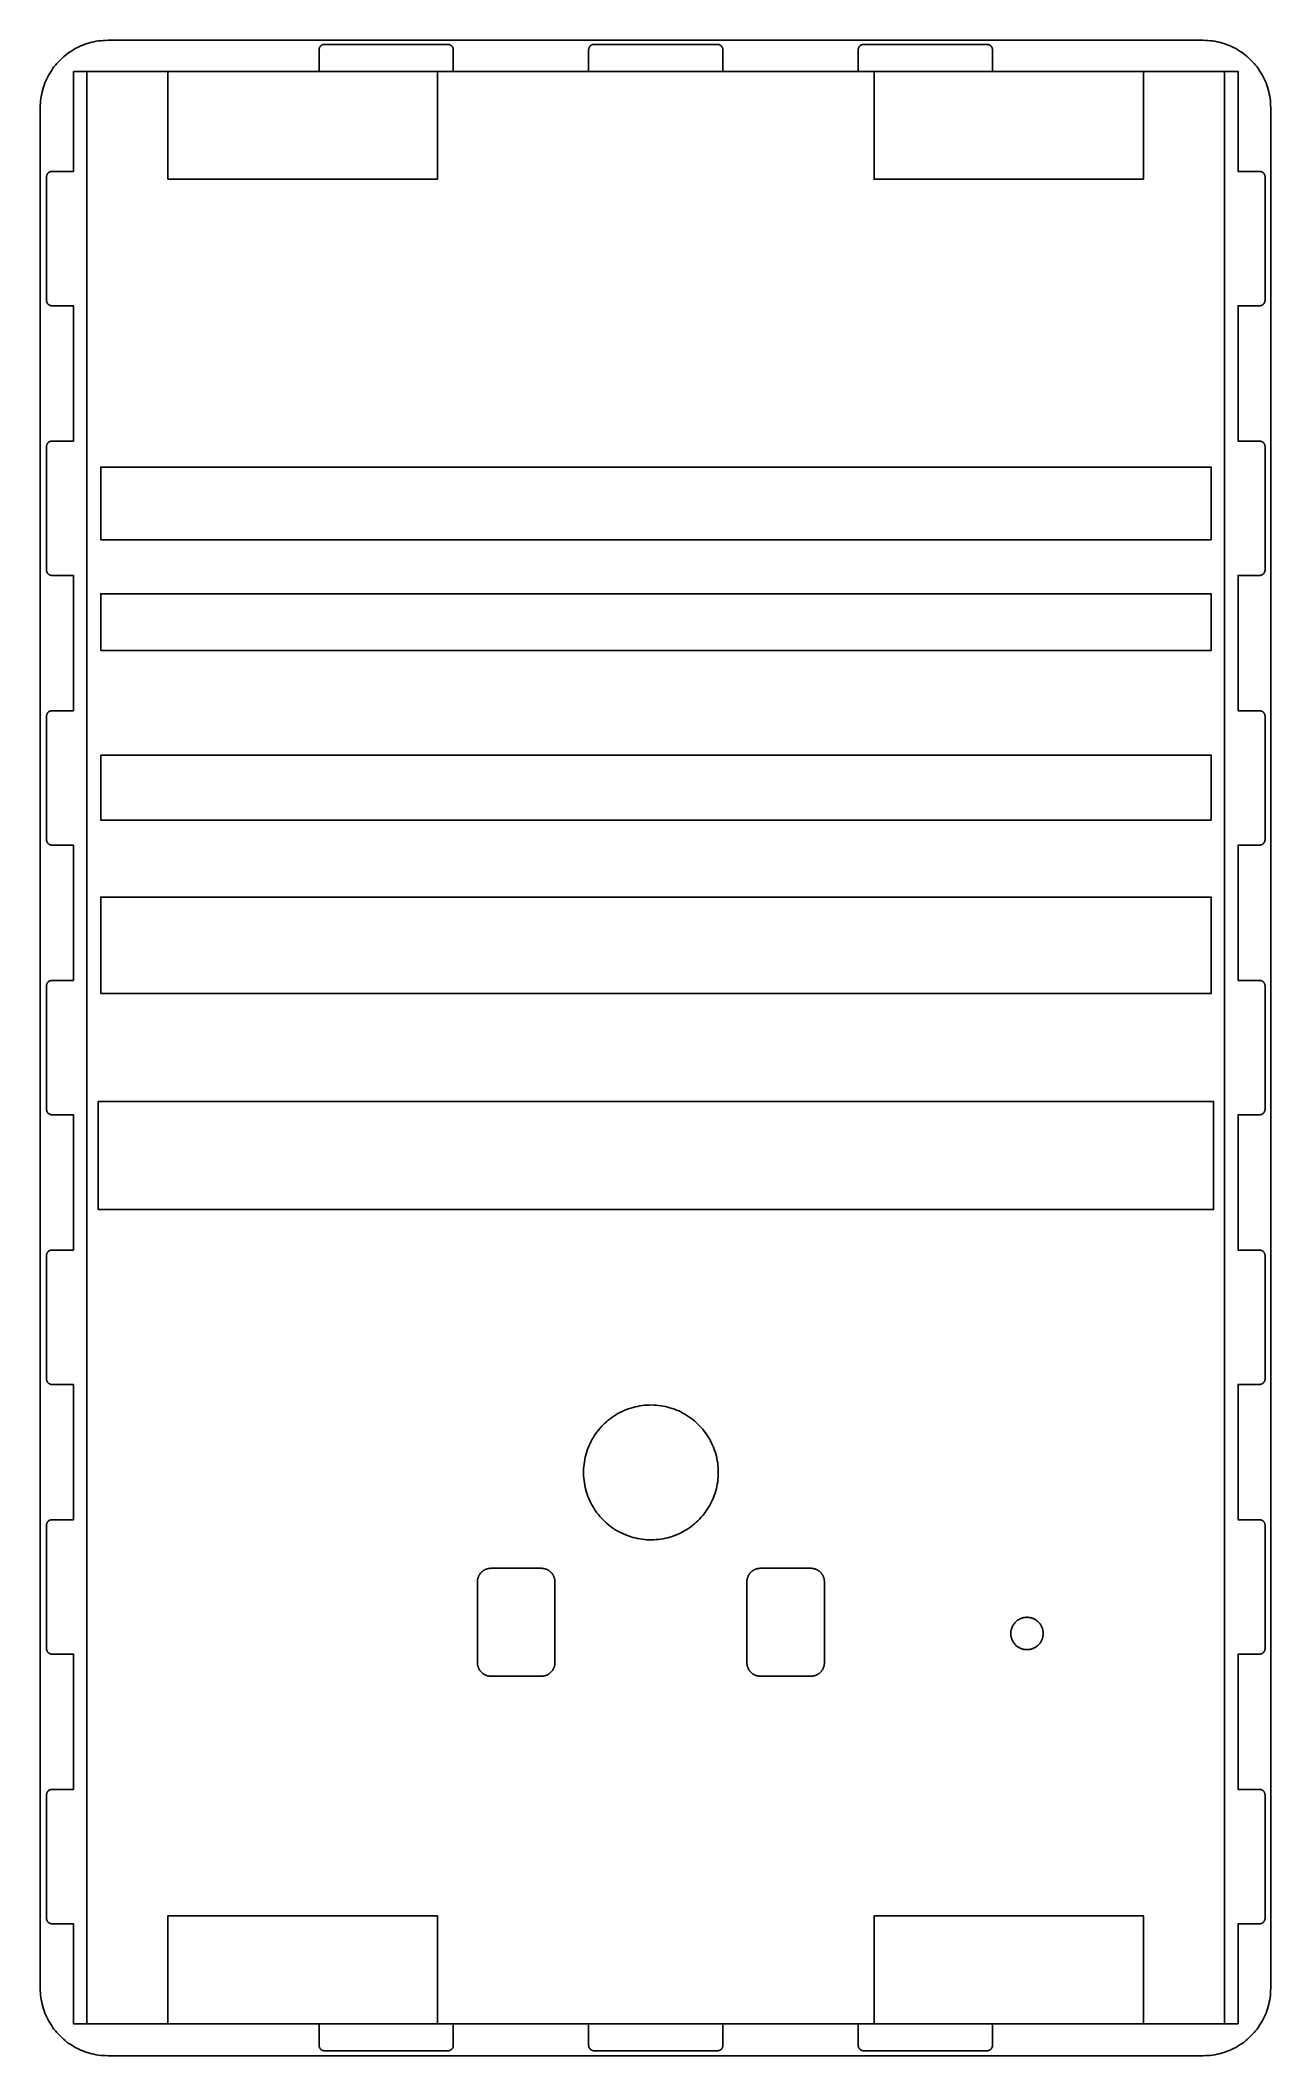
# Model space of a CAD drawing. Header units: millimetres. Extents: x 1499 to 1956, y 1106 to 1854.
import ezdxf

# ---------------------------------------------------------------- set-up
doc = ezdxf.new("R2010")
doc.units = ezdxf.units.MM
doc.header["$MEASUREMENT"] = 0
for name, color, linetype, true_color in [('I4$base$exterior', 18, 'Continuous', 0x000000), ('I4$base$Interior', 5, 'Continuous', 0x1200ff), ('I4$base$rebajar 3mm', 3, 'Continuous', 0x00ff0e), ('I4$base$rebajar hasta que queden 5mm', 4, 'Continuous', 0x00f6ff), ('I4$base$Rebajar para que queden 25mm', 1, 'Continuous', 0xff0000)]:
    doc.layers.add(name, color=color, linetype=linetype, true_color=true_color)

msp = doc.modelspace()

# ---------------------------------------------------------------- linework, layer by layer
at = {"layer": 'I4$base$exterior'}
for points in [[(1511.8, 1842.07), (1602.9, 1842.07), (1602.9, 1850.07)], [(1602.9, 1850.07), (1602.9, 1850.14), (1602.91, 1850.21), (1602.91, 1850.28), (1602.92, 1850.35), (1602.93, 1850.41), (1602.94, 1850.48), (1602.96, 1850.55), (1602.98, 1850.61), (1603, 1850.68), (1603.02, 1850.74), (1603.04, 1850.81), (1603.07, 1850.87), (1603.1, 1850.93), (1603.13, 1850.99), (1603.16, 1851.05), (1603.19, 1851.11), (1603.23, 1851.17), (1603.27, 1851.23), (1603.31, 1851.28), (1603.35, 1851.34), (1603.39, 1851.39), (1603.44, 1851.44), (1603.49, 1851.49), (1603.54, 1851.54), (1603.59, 1851.58), (1603.64, 1851.63), (1603.69, 1851.67), (1603.75, 1851.71), (1603.8, 1851.75), (1603.86, 1851.78), (1603.92, 1851.82), (1603.98, 1851.85), (1604.04, 1851.88), (1604.1, 1851.91), (1604.17, 1851.94), (1604.23, 1851.96), (1604.3, 1851.98), (1604.36, 1852), (1604.43, 1852.02), (1604.49, 1852.03), (1604.56, 1852.05), (1604.63, 1852.06), (1604.7, 1852.06), (1604.77, 1852.07), (1604.83, 1852.07), (1604.9, 1852.07)], [(1604.9, 1852.07), (1650.7, 1852.07)], [(1650.7, 1852.07), (1650.77, 1852.07), (1650.84, 1852.07), (1650.91, 1852.06), (1650.97, 1852.06), (1651.04, 1852.05), (1651.11, 1852.03), (1651.18, 1852.02), (1651.24, 1852), (1651.31, 1851.98), (1651.37, 1851.96), (1651.44, 1851.94), (1651.5, 1851.91), (1651.56, 1851.88), (1651.62, 1851.85), (1651.68, 1851.82), (1651.74, 1851.78), (1651.8, 1851.75), (1651.85, 1851.71), (1651.91, 1851.67), (1651.96, 1851.63), (1652.02, 1851.58), (1652.07, 1851.54), (1652.12, 1851.49), (1652.16, 1851.44), (1652.21, 1851.39), (1652.25, 1851.34), (1652.3, 1851.28), (1652.34, 1851.23), (1652.37, 1851.17), (1652.41, 1851.11), (1652.44, 1851.05), (1652.48, 1850.99), (1652.51, 1850.93), (1652.54, 1850.87), (1652.56, 1850.81), (1652.59, 1850.74), (1652.61, 1850.68), (1652.63, 1850.61), (1652.64, 1850.55), (1652.66, 1850.48), (1652.67, 1850.41), (1652.68, 1850.35), (1652.69, 1850.28), (1652.7, 1850.21), (1652.7, 1850.14), (1652.7, 1850.07)], [(1652.7, 1850.07), (1652.7, 1842.07), (1702.9, 1842.07), (1702.9, 1850.07)], [(1702.9, 1850.07), (1702.9, 1850.14), (1702.91, 1850.21), (1702.91, 1850.28), (1702.92, 1850.35), (1702.93, 1850.41), (1702.94, 1850.48), (1702.96, 1850.55), (1702.98, 1850.61), (1703, 1850.68), (1703.02, 1850.74), (1703.04, 1850.81), (1703.07, 1850.87), (1703.1, 1850.93), (1703.13, 1850.99), (1703.16, 1851.05), (1703.19, 1851.11), (1703.23, 1851.17), (1703.27, 1851.23), (1703.31, 1851.28), (1703.35, 1851.34), (1703.39, 1851.39), (1703.44, 1851.44), (1703.49, 1851.49), (1703.54, 1851.54), (1703.59, 1851.58), (1703.64, 1851.63), (1703.69, 1851.67), (1703.75, 1851.71), (1703.8, 1851.75), (1703.86, 1851.78), (1703.92, 1851.82), (1703.98, 1851.85), (1704.04, 1851.88), (1704.1, 1851.91), (1704.17, 1851.94), (1704.23, 1851.96), (1704.3, 1851.98), (1704.36, 1852), (1704.43, 1852.02), (1704.49, 1852.03), (1704.56, 1852.05), (1704.63, 1852.06), (1704.7, 1852.06), (1704.77, 1852.07), (1704.83, 1852.07), (1704.9, 1852.07)], [(1704.9, 1852.07), (1750.7, 1852.07)], [(1750.7, 1852.07), (1750.77, 1852.07), (1750.84, 1852.07), (1750.91, 1852.06), (1750.97, 1852.06), (1751.04, 1852.05), (1751.11, 1852.03), (1751.18, 1852.02), (1751.24, 1852), (1751.31, 1851.98), (1751.37, 1851.96), (1751.44, 1851.94), (1751.5, 1851.91), (1751.56, 1851.88), (1751.62, 1851.85), (1751.68, 1851.82), (1751.74, 1851.78), (1751.8, 1851.75), (1751.85, 1851.71), (1751.91, 1851.67), (1751.96, 1851.63), (1752.02, 1851.58), (1752.07, 1851.54), (1752.12, 1851.49), (1752.16, 1851.44), (1752.21, 1851.39), (1752.25, 1851.34), (1752.3, 1851.28), (1752.34, 1851.23), (1752.37, 1851.17), (1752.41, 1851.11), (1752.44, 1851.05), (1752.48, 1850.99), (1752.51, 1850.93), (1752.54, 1850.87), (1752.56, 1850.81), (1752.59, 1850.74), (1752.61, 1850.68), (1752.63, 1850.61), (1752.64, 1850.55), (1752.66, 1850.48), (1752.67, 1850.41), (1752.68, 1850.35), (1752.69, 1850.28), (1752.7, 1850.21), (1752.7, 1850.14), (1752.7, 1850.07)], [(1752.7, 1850.07), (1752.7, 1842.07), (1802.9, 1842.07), (1802.9, 1850.07)], [(1802.9, 1850.07), (1802.9, 1850.14), (1802.91, 1850.21), (1802.91, 1850.28), (1802.92, 1850.35), (1802.93, 1850.41), (1802.94, 1850.48), (1802.96, 1850.55), (1802.98, 1850.61), (1803, 1850.68), (1803.02, 1850.74), (1803.04, 1850.81), (1803.07, 1850.87), (1803.1, 1850.93), (1803.13, 1850.99), (1803.16, 1851.05), (1803.19, 1851.11), (1803.23, 1851.17), (1803.27, 1851.23), (1803.31, 1851.28), (1803.35, 1851.34), (1803.39, 1851.39), (1803.44, 1851.44), (1803.49, 1851.49), (1803.54, 1851.54), (1803.59, 1851.58), (1803.64, 1851.63), (1803.69, 1851.67), (1803.75, 1851.71), (1803.8, 1851.75), (1803.86, 1851.78), (1803.92, 1851.82), (1803.98, 1851.85), (1804.04, 1851.88), (1804.1, 1851.91), (1804.17, 1851.94), (1804.23, 1851.96), (1804.3, 1851.98), (1804.36, 1852), (1804.43, 1852.02), (1804.49, 1852.03), (1804.56, 1852.05), (1804.63, 1852.06), (1804.7, 1852.06), (1804.77, 1852.07), (1804.83, 1852.07), (1804.9, 1852.07)], [(1804.9, 1852.07), (1850.7, 1852.07)], [(1850.7, 1852.07), (1850.77, 1852.07), (1850.84, 1852.07), (1850.91, 1852.06), (1850.97, 1852.06), (1851.04, 1852.05), (1851.11, 1852.03), (1851.18, 1852.02), (1851.24, 1852), (1851.31, 1851.98), (1851.37, 1851.96), (1851.44, 1851.94), (1851.5, 1851.91), (1851.56, 1851.88), (1851.62, 1851.85), (1851.68, 1851.82), (1851.74, 1851.78), (1851.8, 1851.75), (1851.85, 1851.71), (1851.91, 1851.67), (1851.96, 1851.63), (1852.02, 1851.58), (1852.07, 1851.54), (1852.12, 1851.49), (1852.16, 1851.44), (1852.21, 1851.39), (1852.25, 1851.34), (1852.3, 1851.28), (1852.34, 1851.23), (1852.37, 1851.17), (1852.41, 1851.11), (1852.44, 1851.05), (1852.48, 1850.99), (1852.51, 1850.93), (1852.54, 1850.87), (1852.56, 1850.81), (1852.59, 1850.74), (1852.61, 1850.68), (1852.63, 1850.61), (1852.64, 1850.55), (1852.66, 1850.48), (1852.67, 1850.41), (1852.68, 1850.35), (1852.69, 1850.28), (1852.7, 1850.21), (1852.7, 1850.14), (1852.7, 1850.07)], [(1852.7, 1850.07), (1852.7, 1842.07), (1943.8, 1842.07), (1943.8, 1804.97), (1951.8, 1804.97)], [(1503.8, 1804.97), (1511.8, 1804.97), (1511.8, 1842.07)], [(1501.8, 1802.97), (1501.8, 1803.04), (1501.81, 1803.11), (1501.81, 1803.18), (1501.82, 1803.25), (1501.83, 1803.31), (1501.84, 1803.38), (1501.86, 1803.45), (1501.88, 1803.51), (1501.9, 1803.58), (1501.92, 1803.64), (1501.94, 1803.71), (1501.97, 1803.77), (1502, 1803.83), (1502.03, 1803.89), (1502.06, 1803.95), (1502.09, 1804.01), (1502.13, 1804.07), (1502.17, 1804.13), (1502.21, 1804.18), (1502.25, 1804.24), (1502.29, 1804.29), (1502.34, 1804.34), (1502.39, 1804.39), (1502.44, 1804.44), (1502.49, 1804.48), (1502.54, 1804.53), (1502.59, 1804.57), (1502.65, 1804.61), (1502.7, 1804.65), (1502.76, 1804.68), (1502.82, 1804.72), (1502.88, 1804.75), (1502.94, 1804.78), (1503, 1804.81), (1503.07, 1804.84), (1503.13, 1804.86), (1503.2, 1804.88), (1503.26, 1804.9), (1503.33, 1804.92), (1503.39, 1804.93), (1503.46, 1804.95), (1503.53, 1804.96), (1503.6, 1804.96), (1503.67, 1804.97), (1503.73, 1804.97), (1503.8, 1804.97)], [(1501.8, 1757.17), (1501.8, 1802.97)], [(1951.8, 1804.97), (1951.87, 1804.97), (1951.94, 1804.97), (1952.01, 1804.96), (1952.07, 1804.96), (1952.14, 1804.95), (1952.21, 1804.93), (1952.28, 1804.92), (1952.34, 1804.9), (1952.41, 1804.88), (1952.47, 1804.86), (1952.54, 1804.84), (1952.6, 1804.81), (1952.66, 1804.78), (1952.72, 1804.75), (1952.78, 1804.72), (1952.84, 1804.68), (1952.9, 1804.65), (1952.95, 1804.61), (1953.01, 1804.57), (1953.06, 1804.53), (1953.12, 1804.48), (1953.17, 1804.44), (1953.22, 1804.39), (1953.26, 1804.34), (1953.31, 1804.29), (1953.35, 1804.24), (1953.4, 1804.18), (1953.44, 1804.13), (1953.47, 1804.07), (1953.51, 1804.01), (1953.54, 1803.95), (1953.58, 1803.89), (1953.61, 1803.83), (1953.64, 1803.77), (1953.66, 1803.71), (1953.69, 1803.64), (1953.71, 1803.58), (1953.73, 1803.51), (1953.74, 1803.45), (1953.76, 1803.38), (1953.77, 1803.31), (1953.78, 1803.25), (1953.79, 1803.18), (1953.8, 1803.11), (1953.8, 1803.04), (1953.8, 1802.97)], [(1953.8, 1802.97), (1953.8, 1757.17)], [(1503.8, 1755.17), (1503.73, 1755.18), (1503.67, 1755.18), (1503.6, 1755.19), (1503.53, 1755.19), (1503.46, 1755.2), (1503.39, 1755.22), (1503.33, 1755.23), (1503.26, 1755.25), (1503.2, 1755.27), (1503.13, 1755.29), (1503.07, 1755.31), (1503, 1755.34), (1502.94, 1755.37), (1502.88, 1755.4), (1502.82, 1755.43), (1502.76, 1755.47), (1502.7, 1755.5), (1502.65, 1755.54), (1502.59, 1755.58), (1502.54, 1755.62), (1502.49, 1755.67), (1502.44, 1755.71), (1502.39, 1755.76), (1502.34, 1755.81), (1502.29, 1755.86), (1502.25, 1755.91), (1502.21, 1755.97), (1502.17, 1756.02), (1502.13, 1756.08), (1502.09, 1756.14), (1502.06, 1756.19), (1502.03, 1756.25), (1502, 1756.32), (1501.97, 1756.38), (1501.94, 1756.44), (1501.92, 1756.5), (1501.9, 1756.57), (1501.88, 1756.63), (1501.86, 1756.7), (1501.84, 1756.77), (1501.83, 1756.83), (1501.82, 1756.9), (1501.81, 1756.97), (1501.81, 1757.04), (1501.8, 1757.11), (1501.8, 1757.17)], [(1953.8, 1757.17), (1953.8, 1757.11), (1953.8, 1757.04), (1953.79, 1756.97), (1953.78, 1756.9), (1953.77, 1756.83), (1953.76, 1756.77), (1953.74, 1756.7), (1953.73, 1756.63), (1953.71, 1756.57), (1953.69, 1756.5), (1953.66, 1756.44), (1953.64, 1756.38), (1953.61, 1756.32), (1953.58, 1756.25), (1953.54, 1756.19), (1953.51, 1756.14), (1953.47, 1756.08), (1953.44, 1756.02), (1953.4, 1755.97), (1953.35, 1755.91), (1953.31, 1755.86), (1953.26, 1755.81), (1953.22, 1755.76), (1953.17, 1755.71), (1953.12, 1755.67), (1953.06, 1755.62), (1953.01, 1755.58), (1952.95, 1755.54), (1952.9, 1755.5), (1952.84, 1755.47), (1952.78, 1755.43), (1952.72, 1755.4), (1952.66, 1755.37), (1952.6, 1755.34), (1952.54, 1755.31), (1952.47, 1755.29), (1952.41, 1755.27), (1952.34, 1755.25), (1952.28, 1755.23), (1952.21, 1755.22), (1952.14, 1755.2), (1952.07, 1755.19), (1952.01, 1755.19), (1951.94, 1755.18), (1951.87, 1755.18), (1951.8, 1755.17)], [(1503.8, 1704.97), (1511.8, 1704.97), (1511.8, 1755.17), (1503.8, 1755.17)], [(1951.8, 1755.17), (1943.8, 1755.17), (1943.8, 1704.97), (1951.8, 1704.97)], [(1501.8, 1702.97), (1501.8, 1703.04), (1501.81, 1703.11), (1501.81, 1703.18), (1501.82, 1703.25), (1501.83, 1703.31), (1501.84, 1703.38), (1501.86, 1703.45), (1501.88, 1703.51), (1501.9, 1703.58), (1501.92, 1703.64), (1501.94, 1703.71), (1501.97, 1703.77), (1502, 1703.83), (1502.03, 1703.89), (1502.06, 1703.95), (1502.09, 1704.01), (1502.13, 1704.07), (1502.17, 1704.13), (1502.21, 1704.18), (1502.25, 1704.24), (1502.29, 1704.29), (1502.34, 1704.34), (1502.39, 1704.39), (1502.44, 1704.44), (1502.49, 1704.48), (1502.54, 1704.53), (1502.59, 1704.57), (1502.65, 1704.61), (1502.7, 1704.65), (1502.76, 1704.68), (1502.82, 1704.72), (1502.88, 1704.75), (1502.94, 1704.78), (1503, 1704.81), (1503.07, 1704.84), (1503.13, 1704.86), (1503.2, 1704.88), (1503.26, 1704.9), (1503.33, 1704.92), (1503.39, 1704.93), (1503.46, 1704.95), (1503.53, 1704.96), (1503.6, 1704.96), (1503.67, 1704.97), (1503.73, 1704.97), (1503.8, 1704.97)], [(1951.8, 1704.97), (1951.87, 1704.97), (1951.94, 1704.97), (1952.01, 1704.96), (1952.07, 1704.96), (1952.14, 1704.95), (1952.21, 1704.93), (1952.28, 1704.92), (1952.34, 1704.9), (1952.41, 1704.88), (1952.47, 1704.86), (1952.54, 1704.84), (1952.6, 1704.81), (1952.66, 1704.78), (1952.72, 1704.75), (1952.78, 1704.72), (1952.84, 1704.68), (1952.9, 1704.65), (1952.95, 1704.61), (1953.01, 1704.57), (1953.06, 1704.53), (1953.12, 1704.48), (1953.17, 1704.44), (1953.22, 1704.39), (1953.26, 1704.34), (1953.31, 1704.29), (1953.35, 1704.24), (1953.4, 1704.18), (1953.44, 1704.13), (1953.47, 1704.07), (1953.51, 1704.01), (1953.54, 1703.95), (1953.58, 1703.89), (1953.61, 1703.83), (1953.64, 1703.77), (1953.66, 1703.71), (1953.69, 1703.64), (1953.71, 1703.58), (1953.73, 1703.51), (1953.74, 1703.45), (1953.76, 1703.38), (1953.77, 1703.31), (1953.78, 1703.25), (1953.79, 1703.18), (1953.8, 1703.11), (1953.8, 1703.04), (1953.8, 1702.97)], [(1501.8, 1657.17), (1501.8, 1702.97)], [(1953.8, 1702.97), (1953.8, 1657.17)], [(1503.8, 1655.17), (1503.73, 1655.18), (1503.67, 1655.18), (1503.6, 1655.19), (1503.53, 1655.19), (1503.46, 1655.2), (1503.39, 1655.22), (1503.33, 1655.23), (1503.26, 1655.25), (1503.2, 1655.27), (1503.13, 1655.29), (1503.07, 1655.31), (1503, 1655.34), (1502.94, 1655.37), (1502.88, 1655.4), (1502.82, 1655.43), (1502.76, 1655.47), (1502.7, 1655.5), (1502.65, 1655.54), (1502.59, 1655.58), (1502.54, 1655.62), (1502.49, 1655.67), (1502.44, 1655.71), (1502.39, 1655.76), (1502.34, 1655.81), (1502.29, 1655.86), (1502.25, 1655.91), (1502.21, 1655.97), (1502.17, 1656.02), (1502.13, 1656.08), (1502.09, 1656.14), (1502.06, 1656.19), (1502.03, 1656.25), (1502, 1656.32), (1501.97, 1656.38), (1501.94, 1656.44), (1501.92, 1656.5), (1501.9, 1656.57), (1501.88, 1656.63), (1501.86, 1656.7), (1501.84, 1656.77), (1501.83, 1656.83), (1501.82, 1656.9), (1501.81, 1656.97), (1501.81, 1657.04), (1501.8, 1657.11), (1501.8, 1657.17)], [(1503.8, 1604.97), (1511.8, 1604.97), (1511.8, 1655.17), (1503.8, 1655.17)], [(1951.8, 1655.17), (1943.8, 1655.17), (1943.8, 1604.97), (1951.8, 1604.97)], [(1953.8, 1657.17), (1953.8, 1657.11), (1953.8, 1657.04), (1953.79, 1656.97), (1953.78, 1656.9), (1953.77, 1656.83), (1953.76, 1656.77), (1953.74, 1656.7), (1953.73, 1656.63), (1953.71, 1656.57), (1953.69, 1656.5), (1953.66, 1656.44), (1953.64, 1656.38), (1953.61, 1656.32), (1953.58, 1656.25), (1953.54, 1656.19), (1953.51, 1656.14), (1953.47, 1656.08), (1953.44, 1656.02), (1953.4, 1655.97), (1953.35, 1655.91), (1953.31, 1655.86), (1953.26, 1655.81), (1953.22, 1655.76), (1953.17, 1655.71), (1953.12, 1655.67), (1953.06, 1655.62), (1953.01, 1655.58), (1952.95, 1655.54), (1952.9, 1655.5), (1952.84, 1655.47), (1952.78, 1655.43), (1952.72, 1655.4), (1952.66, 1655.37), (1952.6, 1655.34), (1952.54, 1655.31), (1952.47, 1655.29), (1952.41, 1655.27), (1952.34, 1655.25), (1952.28, 1655.23), (1952.21, 1655.22), (1952.14, 1655.2), (1952.07, 1655.19), (1952.01, 1655.19), (1951.94, 1655.18), (1951.87, 1655.18), (1951.8, 1655.17)], [(1501.8, 1602.97), (1501.8, 1603.04), (1501.81, 1603.11), (1501.81, 1603.18), (1501.82, 1603.25), (1501.83, 1603.31), (1501.84, 1603.38), (1501.86, 1603.45), (1501.88, 1603.51), (1501.9, 1603.58), (1501.92, 1603.64), (1501.94, 1603.71), (1501.97, 1603.77), (1502, 1603.83), (1502.03, 1603.89), (1502.06, 1603.95), (1502.09, 1604.01), (1502.13, 1604.07), (1502.17, 1604.13), (1502.21, 1604.18), (1502.25, 1604.24), (1502.29, 1604.29), (1502.34, 1604.34), (1502.39, 1604.39), (1502.44, 1604.44), (1502.49, 1604.48), (1502.54, 1604.53), (1502.59, 1604.57), (1502.65, 1604.61), (1502.7, 1604.65), (1502.76, 1604.68), (1502.82, 1604.72), (1502.88, 1604.75), (1502.94, 1604.78), (1503, 1604.81), (1503.07, 1604.84), (1503.13, 1604.86), (1503.2, 1604.88), (1503.26, 1604.9), (1503.33, 1604.92), (1503.39, 1604.93), (1503.46, 1604.95), (1503.53, 1604.96), (1503.6, 1604.96), (1503.67, 1604.97), (1503.73, 1604.97), (1503.8, 1604.97)], [(1501.8, 1557.17), (1501.8, 1602.97)], [(1951.8, 1604.97), (1951.87, 1604.97), (1951.94, 1604.97), (1952.01, 1604.96), (1952.07, 1604.96), (1952.14, 1604.95), (1952.21, 1604.93), (1952.28, 1604.92), (1952.34, 1604.9), (1952.41, 1604.88), (1952.47, 1604.86), (1952.54, 1604.84), (1952.6, 1604.81), (1952.66, 1604.78), (1952.72, 1604.75), (1952.78, 1604.72), (1952.84, 1604.68), (1952.9, 1604.65), (1952.95, 1604.61), (1953.01, 1604.57), (1953.06, 1604.53), (1953.12, 1604.48), (1953.17, 1604.44), (1953.22, 1604.39), (1953.26, 1604.34), (1953.31, 1604.29), (1953.35, 1604.24), (1953.4, 1604.18), (1953.44, 1604.13), (1953.47, 1604.07), (1953.51, 1604.01), (1953.54, 1603.95), (1953.58, 1603.89), (1953.61, 1603.83), (1953.64, 1603.77), (1953.66, 1603.71), (1953.69, 1603.64), (1953.71, 1603.58), (1953.73, 1603.51), (1953.74, 1603.45), (1953.76, 1603.38), (1953.77, 1603.31), (1953.78, 1603.25), (1953.79, 1603.18), (1953.8, 1603.11), (1953.8, 1603.04), (1953.8, 1602.97)], [(1953.8, 1602.97), (1953.8, 1557.17)], [(1503.8, 1555.17), (1503.73, 1555.18), (1503.67, 1555.18), (1503.6, 1555.19), (1503.53, 1555.19), (1503.46, 1555.2), (1503.39, 1555.22), (1503.33, 1555.23), (1503.26, 1555.25), (1503.2, 1555.27), (1503.13, 1555.29), (1503.07, 1555.31), (1503, 1555.34), (1502.94, 1555.37), (1502.88, 1555.4), (1502.82, 1555.43), (1502.76, 1555.47), (1502.7, 1555.5), (1502.65, 1555.54), (1502.59, 1555.58), (1502.54, 1555.62), (1502.49, 1555.67), (1502.44, 1555.71), (1502.39, 1555.76), (1502.34, 1555.81), (1502.29, 1555.86), (1502.25, 1555.91), (1502.21, 1555.97), (1502.17, 1556.02), (1502.13, 1556.08), (1502.09, 1556.14), (1502.06, 1556.19), (1502.03, 1556.25), (1502, 1556.32), (1501.97, 1556.38), (1501.94, 1556.44), (1501.92, 1556.5), (1501.9, 1556.57), (1501.88, 1556.63), (1501.86, 1556.7), (1501.84, 1556.77), (1501.83, 1556.83), (1501.82, 1556.9), (1501.81, 1556.97), (1501.81, 1557.04), (1501.8, 1557.11), (1501.8, 1557.17)], [(1503.8, 1504.97), (1511.8, 1504.97), (1511.8, 1555.17), (1503.8, 1555.17)], [(1951.8, 1555.17), (1943.8, 1555.17), (1943.8, 1504.97), (1951.8, 1504.97)], [(1953.8, 1557.17), (1953.8, 1557.11), (1953.8, 1557.04), (1953.79, 1556.97), (1953.78, 1556.9), (1953.77, 1556.83), (1953.76, 1556.77), (1953.74, 1556.7), (1953.73, 1556.63), (1953.71, 1556.57), (1953.69, 1556.5), (1953.66, 1556.44), (1953.64, 1556.38), (1953.61, 1556.32), (1953.58, 1556.25), (1953.54, 1556.19), (1953.51, 1556.14), (1953.47, 1556.08), (1953.44, 1556.02), (1953.4, 1555.97), (1953.35, 1555.91), (1953.31, 1555.86), (1953.26, 1555.81), (1953.22, 1555.76), (1953.17, 1555.71), (1953.12, 1555.67), (1953.06, 1555.62), (1953.01, 1555.58), (1952.95, 1555.54), (1952.9, 1555.5), (1952.84, 1555.47), (1952.78, 1555.43), (1952.72, 1555.4), (1952.66, 1555.37), (1952.6, 1555.34), (1952.54, 1555.31), (1952.47, 1555.29), (1952.41, 1555.27), (1952.34, 1555.25), (1952.28, 1555.23), (1952.21, 1555.22), (1952.14, 1555.2), (1952.07, 1555.19), (1952.01, 1555.19), (1951.94, 1555.18), (1951.87, 1555.18), (1951.8, 1555.17)], [(1501.8, 1502.97), (1501.8, 1503.04), (1501.81, 1503.11), (1501.81, 1503.18), (1501.82, 1503.25), (1501.83, 1503.31), (1501.84, 1503.38), (1501.86, 1503.45), (1501.88, 1503.51), (1501.9, 1503.58), (1501.92, 1503.64), (1501.94, 1503.71), (1501.97, 1503.77), (1502, 1503.83), (1502.03, 1503.89), (1502.06, 1503.95), (1502.09, 1504.01), (1502.13, 1504.07), (1502.17, 1504.13), (1502.21, 1504.18), (1502.25, 1504.24), (1502.29, 1504.29), (1502.34, 1504.34), (1502.39, 1504.39), (1502.44, 1504.44), (1502.49, 1504.48), (1502.54, 1504.53), (1502.59, 1504.57), (1502.65, 1504.61), (1502.7, 1504.65), (1502.76, 1504.68), (1502.82, 1504.72), (1502.88, 1504.75), (1502.94, 1504.78), (1503, 1504.81), (1503.07, 1504.84), (1503.13, 1504.86), (1503.2, 1504.88), (1503.26, 1504.9), (1503.33, 1504.92), (1503.39, 1504.93), (1503.46, 1504.95), (1503.53, 1504.96), (1503.6, 1504.96), (1503.67, 1504.97), (1503.73, 1504.97), (1503.8, 1504.97)], [(1501.8, 1457.17), (1501.8, 1502.97)], [(1951.8, 1504.97), (1951.87, 1504.97), (1951.94, 1504.97), (1952.01, 1504.96), (1952.07, 1504.96), (1952.14, 1504.95), (1952.21, 1504.93), (1952.28, 1504.92), (1952.34, 1504.9), (1952.41, 1504.88), (1952.47, 1504.86), (1952.54, 1504.84), (1952.6, 1504.81), (1952.66, 1504.78), (1952.72, 1504.75), (1952.78, 1504.72), (1952.84, 1504.68), (1952.9, 1504.65), (1952.95, 1504.61), (1953.01, 1504.57), (1953.06, 1504.53), (1953.12, 1504.48), (1953.17, 1504.44), (1953.22, 1504.39), (1953.26, 1504.34), (1953.31, 1504.29), (1953.35, 1504.24), (1953.4, 1504.18), (1953.44, 1504.13), (1953.47, 1504.07), (1953.51, 1504.01), (1953.54, 1503.95), (1953.58, 1503.89), (1953.61, 1503.83), (1953.64, 1503.77), (1953.66, 1503.71), (1953.69, 1503.64), (1953.71, 1503.58), (1953.73, 1503.51), (1953.74, 1503.45), (1953.76, 1503.38), (1953.77, 1503.31), (1953.78, 1503.25), (1953.79, 1503.18), (1953.8, 1503.11), (1953.8, 1503.04), (1953.8, 1502.97)], [(1953.8, 1502.97), (1953.8, 1457.17)], [(1503.8, 1455.17), (1503.73, 1455.18), (1503.67, 1455.18), (1503.6, 1455.19), (1503.53, 1455.19), (1503.46, 1455.2), (1503.39, 1455.22), (1503.33, 1455.23), (1503.26, 1455.25), (1503.2, 1455.27), (1503.13, 1455.29), (1503.07, 1455.31), (1503, 1455.34), (1502.94, 1455.37), (1502.88, 1455.4), (1502.82, 1455.43), (1502.76, 1455.47), (1502.7, 1455.5), (1502.65, 1455.54), (1502.59, 1455.58), (1502.54, 1455.62), (1502.49, 1455.67), (1502.44, 1455.71), (1502.39, 1455.76), (1502.34, 1455.81), (1502.29, 1455.86), (1502.25, 1455.91), (1502.21, 1455.97), (1502.17, 1456.02), (1502.13, 1456.08), (1502.09, 1456.14), (1502.06, 1456.19), (1502.03, 1456.25), (1502, 1456.32), (1501.97, 1456.38), (1501.94, 1456.44), (1501.92, 1456.5), (1501.9, 1456.57), (1501.88, 1456.63), (1501.86, 1456.7), (1501.84, 1456.77), (1501.83, 1456.83), (1501.82, 1456.9), (1501.81, 1456.97), (1501.81, 1457.04), (1501.8, 1457.11), (1501.8, 1457.17)], [(1503.8, 1404.97), (1511.8, 1404.97), (1511.8, 1455.17), (1503.8, 1455.17)], [(1951.8, 1455.17), (1943.8, 1455.17), (1943.8, 1404.97), (1951.8, 1404.97)], [(1953.8, 1457.17), (1953.8, 1457.11), (1953.8, 1457.04), (1953.79, 1456.97), (1953.78, 1456.9), (1953.77, 1456.83), (1953.76, 1456.77), (1953.74, 1456.7), (1953.73, 1456.63), (1953.71, 1456.57), (1953.69, 1456.5), (1953.66, 1456.44), (1953.64, 1456.38), (1953.61, 1456.32), (1953.58, 1456.25), (1953.54, 1456.19), (1953.51, 1456.14), (1953.47, 1456.08), (1953.44, 1456.02), (1953.4, 1455.97), (1953.35, 1455.91), (1953.31, 1455.86), (1953.26, 1455.81), (1953.22, 1455.76), (1953.17, 1455.71), (1953.12, 1455.67), (1953.06, 1455.62), (1953.01, 1455.58), (1952.95, 1455.54), (1952.9, 1455.5), (1952.84, 1455.47), (1952.78, 1455.43), (1952.72, 1455.4), (1952.66, 1455.37), (1952.6, 1455.34), (1952.54, 1455.31), (1952.47, 1455.29), (1952.41, 1455.27), (1952.34, 1455.25), (1952.28, 1455.23), (1952.21, 1455.22), (1952.14, 1455.2), (1952.07, 1455.19), (1952.01, 1455.19), (1951.94, 1455.18), (1951.87, 1455.18), (1951.8, 1455.17)], [(1501.8, 1402.97), (1501.8, 1403.04), (1501.81, 1403.11), (1501.81, 1403.18), (1501.82, 1403.25), (1501.83, 1403.31), (1501.84, 1403.38), (1501.86, 1403.45), (1501.88, 1403.51), (1501.9, 1403.58), (1501.92, 1403.64), (1501.94, 1403.71), (1501.97, 1403.77), (1502, 1403.83), (1502.03, 1403.89), (1502.06, 1403.95), (1502.09, 1404.01), (1502.13, 1404.07), (1502.17, 1404.13), (1502.21, 1404.18), (1502.25, 1404.24), (1502.29, 1404.29), (1502.34, 1404.34), (1502.39, 1404.39), (1502.44, 1404.44), (1502.49, 1404.48), (1502.54, 1404.53), (1502.59, 1404.57), (1502.65, 1404.61), (1502.7, 1404.65), (1502.76, 1404.68), (1502.82, 1404.72), (1502.88, 1404.75), (1502.94, 1404.78), (1503, 1404.81), (1503.07, 1404.84), (1503.13, 1404.86), (1503.2, 1404.88), (1503.26, 1404.9), (1503.33, 1404.92), (1503.39, 1404.93), (1503.46, 1404.95), (1503.53, 1404.96), (1503.6, 1404.96), (1503.67, 1404.97), (1503.73, 1404.97), (1503.8, 1404.97)], [(1501.8, 1357.17), (1501.8, 1402.97)], [(1951.8, 1404.97), (1951.87, 1404.97), (1951.94, 1404.97), (1952.01, 1404.96), (1952.07, 1404.96), (1952.14, 1404.95), (1952.21, 1404.93), (1952.28, 1404.92), (1952.34, 1404.9), (1952.41, 1404.88), (1952.47, 1404.86), (1952.54, 1404.84), (1952.6, 1404.81), (1952.66, 1404.78), (1952.72, 1404.75), (1952.78, 1404.72), (1952.84, 1404.68), (1952.9, 1404.65), (1952.95, 1404.61), (1953.01, 1404.57), (1953.06, 1404.53), (1953.12, 1404.48), (1953.17, 1404.44), (1953.22, 1404.39), (1953.26, 1404.34), (1953.31, 1404.29), (1953.35, 1404.24), (1953.4, 1404.18), (1953.44, 1404.13), (1953.47, 1404.07), (1953.51, 1404.01), (1953.54, 1403.95), (1953.58, 1403.89), (1953.61, 1403.83), (1953.64, 1403.77), (1953.66, 1403.71), (1953.69, 1403.64), (1953.71, 1403.58), (1953.73, 1403.51), (1953.74, 1403.45), (1953.76, 1403.38), (1953.77, 1403.31), (1953.78, 1403.25), (1953.79, 1403.18), (1953.8, 1403.11), (1953.8, 1403.04), (1953.8, 1402.97)], [(1953.8, 1402.97), (1953.8, 1357.17)], [(1503.8, 1355.17), (1503.73, 1355.18), (1503.67, 1355.18), (1503.6, 1355.19), (1503.53, 1355.19), (1503.46, 1355.2), (1503.39, 1355.22), (1503.33, 1355.23), (1503.26, 1355.25), (1503.2, 1355.27), (1503.13, 1355.29), (1503.07, 1355.31), (1503, 1355.34), (1502.94, 1355.37), (1502.88, 1355.4), (1502.82, 1355.43), (1502.76, 1355.47), (1502.7, 1355.5), (1502.65, 1355.54), (1502.59, 1355.58), (1502.54, 1355.62), (1502.49, 1355.67), (1502.44, 1355.71), (1502.39, 1355.76), (1502.34, 1355.81), (1502.29, 1355.86), (1502.25, 1355.91), (1502.21, 1355.97), (1502.17, 1356.02), (1502.13, 1356.08), (1502.09, 1356.14), (1502.06, 1356.19), (1502.03, 1356.25), (1502, 1356.32), (1501.97, 1356.38), (1501.94, 1356.44), (1501.92, 1356.5), (1501.9, 1356.57), (1501.88, 1356.63), (1501.86, 1356.7), (1501.84, 1356.77), (1501.83, 1356.83), (1501.82, 1356.9), (1501.81, 1356.97), (1501.81, 1357.04), (1501.8, 1357.11), (1501.8, 1357.17)], [(1503.8, 1304.97), (1511.8, 1304.97), (1511.8, 1355.17), (1503.8, 1355.17)], [(1951.8, 1355.17), (1943.8, 1355.17), (1943.8, 1304.97), (1951.8, 1304.97)], [(1953.8, 1357.17), (1953.8, 1357.11), (1953.8, 1357.04), (1953.79, 1356.97), (1953.78, 1356.9), (1953.77, 1356.83), (1953.76, 1356.77), (1953.74, 1356.7), (1953.73, 1356.63), (1953.71, 1356.57), (1953.69, 1356.5), (1953.66, 1356.44), (1953.64, 1356.38), (1953.61, 1356.32), (1953.58, 1356.25), (1953.54, 1356.19), (1953.51, 1356.14), (1953.47, 1356.08), (1953.44, 1356.02), (1953.4, 1355.97), (1953.35, 1355.91), (1953.31, 1355.86), (1953.26, 1355.81), (1953.22, 1355.76), (1953.17, 1355.71), (1953.12, 1355.67), (1953.06, 1355.62), (1953.01, 1355.58), (1952.95, 1355.54), (1952.9, 1355.5), (1952.84, 1355.47), (1952.78, 1355.43), (1952.72, 1355.4), (1952.66, 1355.37), (1952.6, 1355.34), (1952.54, 1355.31), (1952.47, 1355.29), (1952.41, 1355.27), (1952.34, 1355.25), (1952.28, 1355.23), (1952.21, 1355.22), (1952.14, 1355.2), (1952.07, 1355.19), (1952.01, 1355.19), (1951.94, 1355.18), (1951.87, 1355.18), (1951.8, 1355.17)], [(1501.8, 1302.97), (1501.8, 1303.04), (1501.81, 1303.11), (1501.81, 1303.18), (1501.82, 1303.25), (1501.83, 1303.31), (1501.84, 1303.38), (1501.86, 1303.45), (1501.88, 1303.51), (1501.9, 1303.58), (1501.92, 1303.64), (1501.94, 1303.71), (1501.97, 1303.77), (1502, 1303.83), (1502.03, 1303.89), (1502.06, 1303.95), (1502.09, 1304.01), (1502.13, 1304.07), (1502.17, 1304.13), (1502.21, 1304.18), (1502.25, 1304.24), (1502.29, 1304.29), (1502.34, 1304.34), (1502.39, 1304.39), (1502.44, 1304.44), (1502.49, 1304.48), (1502.54, 1304.53), (1502.59, 1304.57), (1502.65, 1304.61), (1502.7, 1304.65), (1502.76, 1304.68), (1502.82, 1304.72), (1502.88, 1304.75), (1502.94, 1304.78), (1503, 1304.81), (1503.07, 1304.84), (1503.13, 1304.86), (1503.2, 1304.88), (1503.26, 1304.9), (1503.33, 1304.92), (1503.39, 1304.93), (1503.46, 1304.95), (1503.53, 1304.96), (1503.6, 1304.96), (1503.67, 1304.97), (1503.73, 1304.97), (1503.8, 1304.97)], [(1501.8, 1257.17), (1501.8, 1302.97)], [(1951.8, 1304.97), (1951.87, 1304.97), (1951.94, 1304.97), (1952.01, 1304.96), (1952.07, 1304.96), (1952.14, 1304.95), (1952.21, 1304.93), (1952.28, 1304.92), (1952.34, 1304.9), (1952.41, 1304.88), (1952.47, 1304.86), (1952.54, 1304.84), (1952.6, 1304.81), (1952.66, 1304.78), (1952.72, 1304.75), (1952.78, 1304.72), (1952.84, 1304.68), (1952.9, 1304.65), (1952.95, 1304.61), (1953.01, 1304.57), (1953.06, 1304.53), (1953.12, 1304.48), (1953.17, 1304.44), (1953.22, 1304.39), (1953.26, 1304.34), (1953.31, 1304.29), (1953.35, 1304.24), (1953.4, 1304.18), (1953.44, 1304.13), (1953.47, 1304.07), (1953.51, 1304.01), (1953.54, 1303.95), (1953.58, 1303.89), (1953.61, 1303.83), (1953.64, 1303.77), (1953.66, 1303.71), (1953.69, 1303.64), (1953.71, 1303.58), (1953.73, 1303.51), (1953.74, 1303.45), (1953.76, 1303.38), (1953.77, 1303.31), (1953.78, 1303.25), (1953.79, 1303.18), (1953.8, 1303.11), (1953.8, 1303.04), (1953.8, 1302.97)], [(1953.8, 1302.97), (1953.8, 1257.17)], [(1503.8, 1255.17), (1503.73, 1255.18), (1503.67, 1255.18), (1503.6, 1255.19), (1503.53, 1255.19), (1503.46, 1255.2), (1503.39, 1255.22), (1503.33, 1255.23), (1503.26, 1255.25), (1503.2, 1255.27), (1503.13, 1255.29), (1503.07, 1255.31), (1503, 1255.34), (1502.94, 1255.37), (1502.88, 1255.4), (1502.82, 1255.43), (1502.76, 1255.47), (1502.7, 1255.5), (1502.65, 1255.54), (1502.59, 1255.58), (1502.54, 1255.62), (1502.49, 1255.67), (1502.44, 1255.71), (1502.39, 1255.76), (1502.34, 1255.81), (1502.29, 1255.86), (1502.25, 1255.91), (1502.21, 1255.97), (1502.17, 1256.02), (1502.13, 1256.08), (1502.09, 1256.14), (1502.06, 1256.19), (1502.03, 1256.25), (1502, 1256.32), (1501.97, 1256.38), (1501.94, 1256.44), (1501.92, 1256.5), (1501.9, 1256.57), (1501.88, 1256.63), (1501.86, 1256.7), (1501.84, 1256.77), (1501.83, 1256.83), (1501.82, 1256.9), (1501.81, 1256.97), (1501.81, 1257.04), (1501.8, 1257.11), (1501.8, 1257.17)], [(1953.8, 1257.17), (1953.8, 1257.11), (1953.8, 1257.04), (1953.79, 1256.97), (1953.78, 1256.9), (1953.77, 1256.83), (1953.76, 1256.77), (1953.74, 1256.7), (1953.73, 1256.63), (1953.71, 1256.57), (1953.69, 1256.5), (1953.66, 1256.44), (1953.64, 1256.38), (1953.61, 1256.32), (1953.58, 1256.25), (1953.54, 1256.19), (1953.51, 1256.14), (1953.47, 1256.08), (1953.44, 1256.02), (1953.4, 1255.97), (1953.35, 1255.91), (1953.31, 1255.86), (1953.26, 1255.81), (1953.22, 1255.76), (1953.17, 1255.71), (1953.12, 1255.67), (1953.06, 1255.62), (1953.01, 1255.58), (1952.95, 1255.54), (1952.9, 1255.5), (1952.84, 1255.47), (1952.78, 1255.43), (1952.72, 1255.4), (1952.66, 1255.37), (1952.6, 1255.34), (1952.54, 1255.31), (1952.47, 1255.29), (1952.41, 1255.27), (1952.34, 1255.25), (1952.28, 1255.23), (1952.21, 1255.22), (1952.14, 1255.2), (1952.07, 1255.19), (1952.01, 1255.19), (1951.94, 1255.18), (1951.87, 1255.18), (1951.8, 1255.17)], [(1503.8, 1204.97), (1511.8, 1204.97), (1511.8, 1255.17), (1503.8, 1255.17)], [(1951.8, 1255.17), (1943.8, 1255.17), (1943.8, 1204.97), (1951.8, 1204.97)], [(1501.8, 1202.97), (1501.8, 1203.04), (1501.81, 1203.11), (1501.81, 1203.18), (1501.82, 1203.25), (1501.83, 1203.31), (1501.84, 1203.38), (1501.86, 1203.45), (1501.88, 1203.51), (1501.9, 1203.58), (1501.92, 1203.64), (1501.94, 1203.71), (1501.97, 1203.77), (1502, 1203.83), (1502.03, 1203.89), (1502.06, 1203.95), (1502.09, 1204.01), (1502.13, 1204.07), (1502.17, 1204.13), (1502.21, 1204.18), (1502.25, 1204.24), (1502.29, 1204.29), (1502.34, 1204.34), (1502.39, 1204.39), (1502.44, 1204.44), (1502.49, 1204.48), (1502.54, 1204.53), (1502.59, 1204.57), (1502.65, 1204.61), (1502.7, 1204.65), (1502.76, 1204.68), (1502.82, 1204.72), (1502.88, 1204.75), (1502.94, 1204.78), (1503, 1204.81), (1503.07, 1204.84), (1503.13, 1204.86), (1503.2, 1204.88), (1503.26, 1204.9), (1503.33, 1204.92), (1503.39, 1204.93), (1503.46, 1204.95), (1503.53, 1204.96), (1503.6, 1204.96), (1503.67, 1204.97), (1503.73, 1204.97), (1503.8, 1204.97)], [(1951.8, 1204.97), (1951.87, 1204.97), (1951.94, 1204.97), (1952.01, 1204.96), (1952.07, 1204.96), (1952.14, 1204.95), (1952.21, 1204.93), (1952.28, 1204.92), (1952.34, 1204.9), (1952.41, 1204.88), (1952.47, 1204.86), (1952.54, 1204.84), (1952.6, 1204.81), (1952.66, 1204.78), (1952.72, 1204.75), (1952.78, 1204.72), (1952.84, 1204.68), (1952.9, 1204.65), (1952.95, 1204.61), (1953.01, 1204.57), (1953.06, 1204.53), (1953.12, 1204.48), (1953.17, 1204.44), (1953.22, 1204.39), (1953.26, 1204.34), (1953.31, 1204.29), (1953.35, 1204.24), (1953.4, 1204.18), (1953.44, 1204.13), (1953.47, 1204.07), (1953.51, 1204.01), (1953.54, 1203.95), (1953.58, 1203.89), (1953.61, 1203.83), (1953.64, 1203.77), (1953.66, 1203.71), (1953.69, 1203.64), (1953.71, 1203.58), (1953.73, 1203.51), (1953.74, 1203.45), (1953.76, 1203.38), (1953.77, 1203.31), (1953.78, 1203.25), (1953.79, 1203.18), (1953.8, 1203.11), (1953.8, 1203.04), (1953.8, 1202.97)], [(1501.8, 1157.17), (1501.8, 1202.97)], [(1953.8, 1202.97), (1953.8, 1157.17)], [(1503.8, 1155.17), (1503.73, 1155.18), (1503.67, 1155.18), (1503.6, 1155.19), (1503.53, 1155.19), (1503.46, 1155.2), (1503.39, 1155.22), (1503.33, 1155.23), (1503.26, 1155.25), (1503.2, 1155.27), (1503.13, 1155.29), (1503.07, 1155.31), (1503, 1155.34), (1502.94, 1155.37), (1502.88, 1155.4), (1502.82, 1155.43), (1502.76, 1155.47), (1502.7, 1155.5), (1502.65, 1155.54), (1502.59, 1155.58), (1502.54, 1155.62), (1502.49, 1155.67), (1502.44, 1155.71), (1502.39, 1155.76), (1502.34, 1155.81), (1502.29, 1155.86), (1502.25, 1155.91), (1502.21, 1155.97), (1502.17, 1156.02), (1502.13, 1156.08), (1502.09, 1156.14), (1502.06, 1156.19), (1502.03, 1156.25), (1502, 1156.32), (1501.97, 1156.38), (1501.94, 1156.44), (1501.92, 1156.5), (1501.9, 1156.57), (1501.88, 1156.63), (1501.86, 1156.7), (1501.84, 1156.77), (1501.83, 1156.83), (1501.82, 1156.9), (1501.81, 1156.97), (1501.81, 1157.04), (1501.8, 1157.11), (1501.8, 1157.17)], [(1602.9, 1110.07), (1602.9, 1118.07), (1511.8, 1118.07), (1511.8, 1155.17), (1503.8, 1155.17)], [(1951.8, 1155.17), (1943.8, 1155.17), (1943.8, 1118.07), (1852.7, 1118.07), (1852.7, 1110.07)], [(1953.8, 1157.17), (1953.8, 1157.11), (1953.8, 1157.04), (1953.79, 1156.97), (1953.78, 1156.9), (1953.77, 1156.83), (1953.76, 1156.77), (1953.74, 1156.7), (1953.73, 1156.63), (1953.71, 1156.57), (1953.69, 1156.5), (1953.66, 1156.44), (1953.64, 1156.38), (1953.61, 1156.32), (1953.58, 1156.25), (1953.54, 1156.19), (1953.51, 1156.14), (1953.47, 1156.08), (1953.44, 1156.02), (1953.4, 1155.97), (1953.35, 1155.91), (1953.31, 1155.86), (1953.26, 1155.81), (1953.22, 1155.76), (1953.17, 1155.71), (1953.12, 1155.67), (1953.06, 1155.62), (1953.01, 1155.58), (1952.95, 1155.54), (1952.9, 1155.5), (1952.84, 1155.47), (1952.78, 1155.43), (1952.72, 1155.4), (1952.66, 1155.37), (1952.6, 1155.34), (1952.54, 1155.31), (1952.47, 1155.29), (1952.41, 1155.27), (1952.34, 1155.25), (1952.28, 1155.23), (1952.21, 1155.22), (1952.14, 1155.2), (1952.07, 1155.19), (1952.01, 1155.19), (1951.94, 1155.18), (1951.87, 1155.18), (1951.8, 1155.17)], [(1702.9, 1110.07), (1702.9, 1118.07), (1652.7, 1118.07), (1652.7, 1110.07)], [(1802.9, 1110.07), (1802.9, 1118.07), (1752.7, 1118.07), (1752.7, 1110.07)], [(1604.9, 1108.07), (1604.83, 1108.08), (1604.77, 1108.08), (1604.7, 1108.09), (1604.63, 1108.09), (1604.56, 1108.1), (1604.49, 1108.12), (1604.43, 1108.13), (1604.36, 1108.15), (1604.3, 1108.17), (1604.23, 1108.19), (1604.17, 1108.21), (1604.1, 1108.24), (1604.04, 1108.27), (1603.98, 1108.3), (1603.92, 1108.33), (1603.86, 1108.37), (1603.8, 1108.4), (1603.75, 1108.44), (1603.69, 1108.48), (1603.64, 1108.52), (1603.59, 1108.57), (1603.54, 1108.61), (1603.49, 1108.66), (1603.44, 1108.71), (1603.39, 1108.76), (1603.35, 1108.81), (1603.31, 1108.87), (1603.27, 1108.92), (1603.23, 1108.98), (1603.19, 1109.04), (1603.16, 1109.09), (1603.13, 1109.15), (1603.1, 1109.22), (1603.07, 1109.28), (1603.04, 1109.34), (1603.02, 1109.4), (1603, 1109.47), (1602.98, 1109.53), (1602.96, 1109.6), (1602.94, 1109.67), (1602.93, 1109.73), (1602.92, 1109.8), (1602.91, 1109.87), (1602.91, 1109.94), (1602.9, 1110.01), (1602.9, 1110.07)], [(1650.7, 1108.07), (1604.9, 1108.07)], [(1652.7, 1110.07), (1652.7, 1110.01), (1652.7, 1109.94), (1652.69, 1109.87), (1652.68, 1109.8), (1652.67, 1109.73), (1652.66, 1109.67), (1652.64, 1109.6), (1652.63, 1109.53), (1652.61, 1109.47), (1652.59, 1109.4), (1652.56, 1109.34), (1652.54, 1109.28), (1652.51, 1109.22), (1652.48, 1109.15), (1652.44, 1109.09), (1652.41, 1109.04), (1652.37, 1108.98), (1652.34, 1108.92), (1652.3, 1108.87), (1652.25, 1108.81), (1652.21, 1108.76), (1652.16, 1108.71), (1652.12, 1108.66), (1652.07, 1108.61), (1652.02, 1108.57), (1651.96, 1108.52), (1651.91, 1108.48), (1651.85, 1108.44), (1651.8, 1108.4), (1651.74, 1108.37), (1651.68, 1108.33), (1651.62, 1108.3), (1651.56, 1108.27), (1651.5, 1108.24), (1651.44, 1108.21), (1651.37, 1108.19), (1651.31, 1108.17), (1651.24, 1108.15), (1651.18, 1108.13), (1651.11, 1108.12), (1651.04, 1108.1), (1650.97, 1108.09), (1650.91, 1108.09), (1650.84, 1108.08), (1650.77, 1108.08), (1650.7, 1108.07)], [(1704.9, 1108.07), (1704.83, 1108.08), (1704.77, 1108.08), (1704.7, 1108.09), (1704.63, 1108.09), (1704.56, 1108.1), (1704.49, 1108.12), (1704.43, 1108.13), (1704.36, 1108.15), (1704.3, 1108.17), (1704.23, 1108.19), (1704.17, 1108.21), (1704.1, 1108.24), (1704.04, 1108.27), (1703.98, 1108.3), (1703.92, 1108.33), (1703.86, 1108.37), (1703.8, 1108.4), (1703.75, 1108.44), (1703.69, 1108.48), (1703.64, 1108.52), (1703.59, 1108.57), (1703.54, 1108.61), (1703.49, 1108.66), (1703.44, 1108.71), (1703.39, 1108.76), (1703.35, 1108.81), (1703.31, 1108.87), (1703.27, 1108.92), (1703.23, 1108.98), (1703.19, 1109.04), (1703.16, 1109.09), (1703.13, 1109.15), (1703.1, 1109.22), (1703.07, 1109.28), (1703.04, 1109.34), (1703.02, 1109.4), (1703, 1109.47), (1702.98, 1109.53), (1702.96, 1109.6), (1702.94, 1109.67), (1702.93, 1109.73), (1702.92, 1109.8), (1702.91, 1109.87), (1702.91, 1109.94), (1702.9, 1110.01), (1702.9, 1110.07)], [(1750.7, 1108.07), (1704.9, 1108.07)], [(1752.7, 1110.07), (1752.7, 1110.01), (1752.7, 1109.94), (1752.69, 1109.87), (1752.68, 1109.8), (1752.67, 1109.73), (1752.66, 1109.67), (1752.64, 1109.6), (1752.63, 1109.53), (1752.61, 1109.47), (1752.59, 1109.4), (1752.56, 1109.34), (1752.54, 1109.28), (1752.51, 1109.22), (1752.48, 1109.15), (1752.44, 1109.09), (1752.41, 1109.04), (1752.37, 1108.98), (1752.34, 1108.92), (1752.3, 1108.87), (1752.25, 1108.81), (1752.21, 1108.76), (1752.16, 1108.71), (1752.12, 1108.66), (1752.07, 1108.61), (1752.02, 1108.57), (1751.96, 1108.52), (1751.91, 1108.48), (1751.85, 1108.44), (1751.8, 1108.4), (1751.74, 1108.37), (1751.68, 1108.33), (1751.62, 1108.3), (1751.56, 1108.27), (1751.5, 1108.24), (1751.44, 1108.21), (1751.37, 1108.19), (1751.31, 1108.17), (1751.24, 1108.15), (1751.18, 1108.13), (1751.11, 1108.12), (1751.04, 1108.1), (1750.97, 1108.09), (1750.91, 1108.09), (1750.84, 1108.08), (1750.77, 1108.08), (1750.7, 1108.07)], [(1804.9, 1108.07), (1804.83, 1108.08), (1804.77, 1108.08), (1804.7, 1108.09), (1804.63, 1108.09), (1804.56, 1108.1), (1804.49, 1108.12), (1804.43, 1108.13), (1804.36, 1108.15), (1804.3, 1108.17), (1804.23, 1108.19), (1804.17, 1108.21), (1804.1, 1108.24), (1804.04, 1108.27), (1803.98, 1108.3), (1803.92, 1108.33), (1803.86, 1108.37), (1803.8, 1108.4), (1803.75, 1108.44), (1803.69, 1108.48), (1803.64, 1108.52), (1803.59, 1108.57), (1803.54, 1108.61), (1803.49, 1108.66), (1803.44, 1108.71), (1803.39, 1108.76), (1803.35, 1108.81), (1803.31, 1108.87), (1803.27, 1108.92), (1803.23, 1108.98), (1803.19, 1109.04), (1803.16, 1109.09), (1803.13, 1109.15), (1803.1, 1109.22), (1803.07, 1109.28), (1803.04, 1109.34), (1803.02, 1109.4), (1803, 1109.47), (1802.98, 1109.53), (1802.96, 1109.6), (1802.94, 1109.67), (1802.93, 1109.73), (1802.92, 1109.8), (1802.91, 1109.87), (1802.91, 1109.94), (1802.9, 1110.01), (1802.9, 1110.07)], [(1850.7, 1108.07), (1804.9, 1108.07)], [(1852.7, 1110.07), (1852.7, 1110.01), (1852.7, 1109.94), (1852.69, 1109.87), (1852.68, 1109.8), (1852.67, 1109.73), (1852.66, 1109.67), (1852.64, 1109.6), (1852.63, 1109.53), (1852.61, 1109.47), (1852.59, 1109.4), (1852.56, 1109.34), (1852.54, 1109.28), (1852.51, 1109.22), (1852.48, 1109.15), (1852.44, 1109.09), (1852.41, 1109.04), (1852.37, 1108.98), (1852.34, 1108.92), (1852.3, 1108.87), (1852.25, 1108.81), (1852.21, 1108.76), (1852.16, 1108.71), (1852.12, 1108.66), (1852.07, 1108.61), (1852.02, 1108.57), (1851.96, 1108.52), (1851.91, 1108.48), (1851.85, 1108.44), (1851.8, 1108.4), (1851.74, 1108.37), (1851.68, 1108.33), (1851.62, 1108.3), (1851.56, 1108.27), (1851.5, 1108.24), (1851.44, 1108.21), (1851.37, 1108.19), (1851.31, 1108.17), (1851.24, 1108.15), (1851.18, 1108.13), (1851.11, 1108.12), (1851.04, 1108.1), (1850.97, 1108.09), (1850.91, 1108.09), (1850.84, 1108.08), (1850.77, 1108.08), (1850.7, 1108.07)]]:
    msp.add_lwpolyline(points, dxfattribs=at)
at = {"layer": 'I4$base$Interior'}
for points in [[(1751, 1322.54), (1750.99, 1323.41), (1750.94, 1324.27), (1750.87, 1325.14), (1750.76, 1326), (1750.63, 1326.86), (1750.46, 1327.71), (1750.27, 1328.55), (1750.04, 1329.39), (1749.79, 1330.22), (1749.51, 1331.04), (1749.2, 1331.85), (1748.86, 1332.65), (1748.5, 1333.44), (1748.11, 1334.22), (1747.69, 1334.98), (1747.24, 1335.72), (1746.77, 1336.45), (1746.28, 1337.16), (1745.76, 1337.86), (1745.22, 1338.53), (1744.65, 1339.19), (1744.06, 1339.83), (1743.45, 1340.44), (1742.82, 1341.04), (1742.16, 1341.61), (1741.49, 1342.16), (1740.8, 1342.69), (1740.09, 1343.19), (1739.37, 1343.67), (1738.63, 1344.12), (1737.87, 1344.54), (1737.1, 1344.94), (1736.32, 1345.31), (1735.52, 1345.66), (1734.71, 1345.97), (1733.89, 1346.26), (1733.06, 1346.52), (1732.23, 1346.75), (1731.38, 1346.95), (1730.53, 1347.12), (1729.68, 1347.27), (1728.82, 1347.38), (1727.95, 1347.46), (1727.09, 1347.51), (1726.22, 1347.54), (1725.35, 1347.53), (1724.48, 1347.49), (1723.62, 1347.42), (1722.76, 1347.33), (1721.9, 1347.2), (1721.05, 1347.04), (1720.2, 1346.86), (1719.36, 1346.64), (1718.53, 1346.39), (1717.7, 1346.12), (1716.89, 1345.82), (1716.09, 1345.49), (1715.3, 1345.13), (1714.52, 1344.74), (1713.75, 1344.33), (1713, 1343.89), (1712.27, 1343.43), (1711.55, 1342.94), (1710.86, 1342.43), (1710.17, 1341.89), (1709.51, 1341.33), (1708.87, 1340.74), (1708.25, 1340.14), (1707.65, 1339.51), (1707.07, 1338.87), (1706.51, 1338.2), (1705.98, 1337.51), (1705.48, 1336.81), (1704.99, 1336.09), (1704.54, 1335.35), (1704.1, 1334.6), (1703.7, 1333.83), (1703.32, 1333.05), (1702.97, 1332.26), (1702.65, 1331.45), (1702.35, 1330.63), (1702.08, 1329.81), (1701.85, 1328.97), (1701.64, 1328.13), (1701.46, 1327.28), (1701.31, 1326.43), (1701.19, 1325.57), (1701.1, 1324.71), (1701.04, 1323.84), (1701.01, 1322.97), (1701.01, 1322.1), (1701.04, 1321.24), (1701.1, 1320.37), (1701.19, 1319.51), (1701.31, 1318.65), (1701.46, 1317.79), (1701.64, 1316.95), (1701.85, 1316.1), (1702.08, 1315.27), (1702.35, 1314.44), (1702.65, 1313.63), (1702.97, 1312.82), (1703.32, 1312.03), (1703.7, 1311.25), (1704.1, 1310.48), (1704.54, 1309.73), (1704.99, 1308.99), (1705.48, 1308.27), (1705.98, 1307.56), (1706.51, 1306.88), (1707.07, 1306.21), (1707.65, 1305.56), (1708.25, 1304.94), (1708.87, 1304.33), (1709.51, 1303.75), (1710.17, 1303.19), (1710.86, 1302.65), (1711.55, 1302.14), (1712.27, 1301.65), (1713, 1301.18), (1713.75, 1300.74), (1714.52, 1300.33), (1715.3, 1299.95), (1716.09, 1299.59), (1716.89, 1299.26), (1717.7, 1298.96), (1718.53, 1298.68), (1719.36, 1298.44), (1720.2, 1298.22), (1721.05, 1298.03), (1721.9, 1297.88), (1722.76, 1297.75), (1723.62, 1297.65), (1724.48, 1297.58), (1725.35, 1297.55), (1726.22, 1297.54), (1727.09, 1297.56), (1727.95, 1297.61), (1728.82, 1297.7), (1729.68, 1297.81), (1730.53, 1297.95), (1731.38, 1298.12), (1732.23, 1298.33), (1733.06, 1298.56), (1733.89, 1298.82), (1734.71, 1299.1), (1735.52, 1299.42), (1736.32, 1299.76), (1737.1, 1300.14), (1737.87, 1300.54), (1738.63, 1300.96), (1739.37, 1301.41), (1740.09, 1301.89), (1740.8, 1302.39), (1741.49, 1302.92), (1742.16, 1303.46), (1742.82, 1304.04), (1743.45, 1304.63), (1744.06, 1305.25), (1744.65, 1305.89), (1745.22, 1306.54), (1745.76, 1307.22), (1746.28, 1307.91), (1746.77, 1308.63), (1747.24, 1309.36), (1747.69, 1310.1), (1748.11, 1310.86), (1748.5, 1311.64), (1748.86, 1312.42), (1749.2, 1313.22), (1749.51, 1314.03), (1749.79, 1314.85), (1750.04, 1315.68), (1750.27, 1316.52), (1750.46, 1317.37), (1750.63, 1318.22), (1750.76, 1319.08), (1750.87, 1319.94), (1750.94, 1320.8), (1750.99, 1321.67)], [(1871.5, 1262.8), (1871.49, 1263.01), (1871.48, 1263.22), (1871.46, 1263.43), (1871.44, 1263.64), (1871.41, 1263.84), (1871.37, 1264.05), (1871.32, 1264.25), (1871.27, 1264.45), (1871.2, 1264.65), (1871.14, 1264.85), (1871.06, 1265.04), (1870.98, 1265.23), (1870.89, 1265.42), (1870.8, 1265.61), (1870.7, 1265.79), (1870.59, 1265.97), (1870.48, 1266.14), (1870.36, 1266.31), (1870.24, 1266.48), (1870.11, 1266.64), (1869.97, 1266.8), (1869.83, 1266.95), (1869.68, 1267.1), (1869.53, 1267.25), (1869.37, 1267.38), (1869.21, 1267.51), (1869.05, 1267.64), (1868.88, 1267.76), (1868.7, 1267.88), (1868.53, 1267.98), (1868.34, 1268.09), (1868.16, 1268.18), (1867.97, 1268.27), (1867.78, 1268.35), (1867.59, 1268.43), (1867.39, 1268.5), (1867.19, 1268.56), (1866.99, 1268.62), (1866.79, 1268.66), (1866.58, 1268.71), (1866.38, 1268.74), (1866.17, 1268.77), (1865.96, 1268.79), (1865.76, 1268.8), (1865.55, 1268.81), (1865.34, 1268.8), (1865.13, 1268.79), (1864.92, 1268.78), (1864.72, 1268.75), (1864.51, 1268.72), (1864.31, 1268.69), (1864.1, 1268.64), (1863.9, 1268.59), (1863.7, 1268.53), (1863.5, 1268.46), (1863.31, 1268.39), (1863.11, 1268.31), (1862.93, 1268.23), (1862.74, 1268.13), (1862.56, 1268.04), (1862.38, 1267.93), (1862.2, 1267.82), (1862.03, 1267.7), (1861.86, 1267.58), (1861.7, 1267.45), (1861.54, 1267.31), (1861.38, 1267.17), (1861.23, 1267.03), (1861.09, 1266.88), (1860.95, 1266.72), (1860.82, 1266.56), (1860.69, 1266.4), (1860.57, 1266.23), (1860.45, 1266.06), (1860.34, 1265.88), (1860.24, 1265.7), (1860.14, 1265.52), (1860.05, 1265.33), (1859.97, 1265.14), (1859.89, 1264.94), (1859.82, 1264.75), (1859.75, 1264.55), (1859.7, 1264.35), (1859.65, 1264.15), (1859.6, 1263.94), (1859.57, 1263.74), (1859.54, 1263.53), (1859.52, 1263.32), (1859.5, 1263.12), (1859.5, 1262.91), (1859.5, 1262.7), (1859.5, 1262.49), (1859.52, 1262.28), (1859.54, 1262.08), (1859.57, 1261.87), (1859.6, 1261.67), (1859.65, 1261.46), (1859.7, 1261.26), (1859.75, 1261.06), (1859.82, 1260.86), (1859.89, 1260.67), (1859.97, 1260.47), (1860.05, 1260.28), (1860.14, 1260.09), (1860.24, 1259.91), (1860.34, 1259.73), (1860.45, 1259.55), (1860.57, 1259.38), (1860.69, 1259.21), (1860.82, 1259.05), (1860.95, 1258.89), (1861.09, 1258.73), (1861.23, 1258.58), (1861.38, 1258.44), (1861.54, 1258.29), (1861.7, 1258.16), (1861.86, 1258.03), (1862.03, 1257.91), (1862.2, 1257.79), (1862.38, 1257.68), (1862.56, 1257.57), (1862.74, 1257.48), (1862.93, 1257.38), (1863.11, 1257.3), (1863.31, 1257.22), (1863.5, 1257.14), (1863.7, 1257.08), (1863.9, 1257.02), (1864.1, 1256.97), (1864.31, 1256.92), (1864.51, 1256.89), (1864.72, 1256.86), (1864.92, 1256.83), (1865.13, 1256.82), (1865.34, 1256.81), (1865.55, 1256.8), (1865.76, 1256.81), (1865.96, 1256.82), (1866.17, 1256.84), (1866.38, 1256.87), (1866.58, 1256.9), (1866.79, 1256.95), (1866.99, 1256.99), (1867.19, 1257.05), (1867.39, 1257.11), (1867.59, 1257.18), (1867.78, 1257.26), (1867.97, 1257.34), (1868.16, 1257.43), (1868.34, 1257.52), (1868.53, 1257.63), (1868.7, 1257.73), (1868.88, 1257.85), (1869.05, 1257.97), (1869.21, 1258.1), (1869.37, 1258.23), (1869.53, 1258.36), (1869.68, 1258.51), (1869.83, 1258.66), (1869.97, 1258.81), (1870.11, 1258.97), (1870.24, 1259.13), (1870.36, 1259.29), (1870.48, 1259.47), (1870.59, 1259.64), (1870.7, 1259.82), (1870.8, 1260), (1870.89, 1260.19), (1870.98, 1260.38), (1871.06, 1260.57), (1871.14, 1260.76), (1871.2, 1260.96), (1871.27, 1261.16), (1871.32, 1261.36), (1871.37, 1261.56), (1871.41, 1261.77), (1871.44, 1261.97), (1871.46, 1262.18), (1871.48, 1262.39), (1871.49, 1262.6)]]:
    msp.add_lwpolyline(points, close=True, dxfattribs=at)
for points in [[(1661.66, 1281.97), (1661.66, 1282.14), (1661.67, 1282.31), (1661.68, 1282.48), (1661.7, 1282.65), (1661.73, 1282.82), (1661.76, 1282.99), (1661.8, 1283.16), (1661.84, 1283.32), (1661.89, 1283.49), (1661.95, 1283.65), (1662.01, 1283.81), (1662.07, 1283.97), (1662.14, 1284.12), (1662.22, 1284.27), (1662.3, 1284.42), (1662.39, 1284.57), (1662.48, 1284.72), (1662.57, 1284.86), (1662.67, 1284.99), (1662.78, 1285.13), (1662.89, 1285.26), (1663, 1285.39), (1663.12, 1285.51), (1663.25, 1285.63), (1663.37, 1285.74), (1663.5, 1285.85), (1663.64, 1285.96), (1663.77, 1286.06), (1663.92, 1286.15), (1664.06, 1286.25), (1664.21, 1286.33), (1664.36, 1286.41), (1664.51, 1286.49), (1664.67, 1286.56), (1664.82, 1286.63), (1664.98, 1286.68), (1665.15, 1286.74), (1665.31, 1286.79), (1665.47, 1286.83), (1665.64, 1286.87), (1665.81, 1286.9), (1665.98, 1286.93), (1666.15, 1286.95), (1666.32, 1286.96), (1666.49, 1286.97), (1666.66, 1286.97)], [(1666.66, 1286.97), (1685.39, 1286.97)], [(1685.39, 1286.97), (1685.56, 1286.97), (1685.73, 1286.96), (1685.9, 1286.95), (1686.07, 1286.93), (1686.24, 1286.9), (1686.41, 1286.87), (1686.58, 1286.83), (1686.74, 1286.79), (1686.91, 1286.74), (1687.07, 1286.68), (1687.23, 1286.63), (1687.38, 1286.56), (1687.54, 1286.49), (1687.69, 1286.41), (1687.84, 1286.33), (1687.99, 1286.25), (1688.13, 1286.15), (1688.28, 1286.06), (1688.41, 1285.96), (1688.55, 1285.85), (1688.68, 1285.74), (1688.81, 1285.63), (1688.93, 1285.51), (1689.05, 1285.39), (1689.16, 1285.26), (1689.27, 1285.13), (1689.38, 1284.99), (1689.48, 1284.86), (1689.57, 1284.72), (1689.66, 1284.57), (1689.75, 1284.42), (1689.83, 1284.27), (1689.91, 1284.12), (1689.98, 1283.97), (1690.04, 1283.81), (1690.1, 1283.65), (1690.16, 1283.49), (1690.21, 1283.32), (1690.25, 1283.16), (1690.29, 1282.99), (1690.32, 1282.82), (1690.35, 1282.65), (1690.37, 1282.48), (1690.38, 1282.31), (1690.39, 1282.14), (1690.39, 1281.97)], [(1766.61, 1286.97), (1766.44, 1286.97), (1766.27, 1286.96), (1766.1, 1286.95), (1765.93, 1286.93), (1765.76, 1286.9), (1765.6, 1286.87), (1765.43, 1286.83), (1765.26, 1286.79), (1765.1, 1286.74), (1764.94, 1286.68), (1764.78, 1286.63), (1764.62, 1286.56), (1764.47, 1286.49), (1764.31, 1286.41), (1764.16, 1286.33), (1764.01, 1286.25), (1763.87, 1286.15), (1763.73, 1286.06), (1763.59, 1285.96), (1763.46, 1285.85), (1763.33, 1285.74), (1763.2, 1285.63), (1763.08, 1285.51), (1762.96, 1285.39), (1762.84, 1285.26), (1762.73, 1285.13), (1762.63, 1284.99), (1762.53, 1284.86), (1762.43, 1284.72), (1762.34, 1284.57), (1762.25, 1284.42), (1762.17, 1284.27), (1762.1, 1284.12), (1762.03, 1283.97), (1761.96, 1283.81), (1761.9, 1283.65), (1761.85, 1283.49), (1761.8, 1283.32), (1761.75, 1283.16), (1761.72, 1282.99), (1761.69, 1282.82), (1761.66, 1282.65), (1761.64, 1282.48), (1761.62, 1282.31), (1761.62, 1282.14), (1761.61, 1281.97)], [(1785.35, 1286.97), (1766.61, 1286.97)], [(1790.35, 1281.97), (1790.34, 1282.14), (1790.34, 1282.31), (1790.32, 1282.48), (1790.3, 1282.65), (1790.27, 1282.82), (1790.24, 1282.99), (1790.21, 1283.16), (1790.16, 1283.32), (1790.11, 1283.49), (1790.06, 1283.65), (1790, 1283.81), (1789.93, 1283.97), (1789.86, 1284.12), (1789.79, 1284.27), (1789.71, 1284.42), (1789.62, 1284.57), (1789.53, 1284.72), (1789.43, 1284.86), (1789.33, 1284.99), (1789.23, 1285.13), (1789.12, 1285.26), (1789, 1285.39), (1788.88, 1285.51), (1788.76, 1285.63), (1788.63, 1285.74), (1788.5, 1285.85), (1788.37, 1285.96), (1788.23, 1286.06), (1788.09, 1286.15), (1787.95, 1286.25), (1787.8, 1286.33), (1787.65, 1286.41), (1787.49, 1286.49), (1787.34, 1286.56), (1787.18, 1286.63), (1787.02, 1286.68), (1786.86, 1286.74), (1786.7, 1286.79), (1786.53, 1286.83), (1786.36, 1286.87), (1786.2, 1286.9), (1786.03, 1286.93), (1785.86, 1286.95), (1785.69, 1286.96), (1785.52, 1286.97), (1785.35, 1286.97)], [(1661.66, 1251.97), (1661.66, 1281.97)], [(1690.39, 1281.97), (1690.39, 1251.97)], [(1761.61, 1281.97), (1761.61, 1251.97)], [(1790.35, 1251.97), (1790.35, 1281.97)], [(1666.66, 1246.97), (1666.49, 1246.98), (1666.32, 1246.99), (1666.15, 1247), (1665.98, 1247.02), (1665.81, 1247.05), (1665.64, 1247.08), (1665.47, 1247.12), (1665.31, 1247.16), (1665.15, 1247.21), (1664.98, 1247.26), (1664.82, 1247.32), (1664.67, 1247.39), (1664.51, 1247.46), (1664.36, 1247.53), (1664.21, 1247.62), (1664.06, 1247.7), (1663.92, 1247.79), (1663.77, 1247.89), (1663.64, 1247.99), (1663.5, 1248.1), (1663.37, 1248.21), (1663.25, 1248.32), (1663.12, 1248.44), (1663, 1248.56), (1662.89, 1248.69), (1662.78, 1248.82), (1662.67, 1248.95), (1662.57, 1249.09), (1662.48, 1249.23), (1662.39, 1249.38), (1662.3, 1249.52), (1662.22, 1249.67), (1662.14, 1249.83), (1662.07, 1249.98), (1662.01, 1250.14), (1661.95, 1250.3), (1661.89, 1250.46), (1661.84, 1250.62), (1661.8, 1250.79), (1661.76, 1250.96), (1661.73, 1251.12), (1661.7, 1251.29), (1661.68, 1251.46), (1661.67, 1251.63), (1661.66, 1251.8), (1661.66, 1251.97)], [(1690.39, 1251.97), (1690.39, 1251.8), (1690.38, 1251.63), (1690.37, 1251.46), (1690.35, 1251.29), (1690.32, 1251.12), (1690.29, 1250.96), (1690.25, 1250.79), (1690.21, 1250.62), (1690.16, 1250.46), (1690.1, 1250.3), (1690.04, 1250.14), (1689.98, 1249.98), (1689.91, 1249.83), (1689.83, 1249.67), (1689.75, 1249.52), (1689.66, 1249.38), (1689.57, 1249.23), (1689.48, 1249.09), (1689.38, 1248.95), (1689.27, 1248.82), (1689.16, 1248.69), (1689.05, 1248.56), (1688.93, 1248.44), (1688.81, 1248.32), (1688.68, 1248.21), (1688.55, 1248.1), (1688.41, 1247.99), (1688.28, 1247.89), (1688.13, 1247.79), (1687.99, 1247.7), (1687.84, 1247.62), (1687.69, 1247.53), (1687.54, 1247.46), (1687.38, 1247.39), (1687.23, 1247.32), (1687.07, 1247.26), (1686.91, 1247.21), (1686.74, 1247.16), (1686.58, 1247.12), (1686.41, 1247.08), (1686.24, 1247.05), (1686.07, 1247.02), (1685.9, 1247), (1685.73, 1246.99), (1685.56, 1246.98), (1685.39, 1246.97)], [(1761.61, 1251.97), (1761.62, 1251.8), (1761.62, 1251.63), (1761.64, 1251.46), (1761.66, 1251.29), (1761.69, 1251.12), (1761.72, 1250.96), (1761.75, 1250.79), (1761.8, 1250.62), (1761.85, 1250.46), (1761.9, 1250.3), (1761.96, 1250.14), (1762.03, 1249.98), (1762.1, 1249.83), (1762.17, 1249.67), (1762.25, 1249.52), (1762.34, 1249.38), (1762.43, 1249.23), (1762.53, 1249.09), (1762.63, 1248.95), (1762.73, 1248.82), (1762.84, 1248.69), (1762.96, 1248.56), (1763.08, 1248.44), (1763.2, 1248.32), (1763.33, 1248.21), (1763.46, 1248.1), (1763.59, 1247.99), (1763.73, 1247.89), (1763.87, 1247.79), (1764.01, 1247.7), (1764.16, 1247.62), (1764.31, 1247.53), (1764.47, 1247.46), (1764.62, 1247.39), (1764.78, 1247.32), (1764.94, 1247.26), (1765.1, 1247.21), (1765.26, 1247.16), (1765.43, 1247.12), (1765.6, 1247.08), (1765.76, 1247.05), (1765.93, 1247.02), (1766.1, 1247), (1766.27, 1246.99), (1766.44, 1246.98), (1766.61, 1246.97)], [(1785.35, 1246.97), (1785.52, 1246.98), (1785.69, 1246.99), (1785.86, 1247), (1786.03, 1247.02), (1786.2, 1247.05), (1786.36, 1247.08), (1786.53, 1247.12), (1786.7, 1247.16), (1786.86, 1247.21), (1787.02, 1247.26), (1787.18, 1247.32), (1787.34, 1247.39), (1787.49, 1247.46), (1787.65, 1247.53), (1787.8, 1247.62), (1787.95, 1247.7), (1788.09, 1247.79), (1788.23, 1247.89), (1788.37, 1247.99), (1788.5, 1248.1), (1788.63, 1248.21), (1788.76, 1248.32), (1788.88, 1248.44), (1789, 1248.56), (1789.12, 1248.69), (1789.23, 1248.82), (1789.33, 1248.95), (1789.43, 1249.09), (1789.53, 1249.23), (1789.62, 1249.38), (1789.71, 1249.52), (1789.79, 1249.67), (1789.86, 1249.83), (1789.93, 1249.98), (1790, 1250.14), (1790.06, 1250.3), (1790.11, 1250.46), (1790.16, 1250.62), (1790.21, 1250.79), (1790.24, 1250.96), (1790.27, 1251.12), (1790.3, 1251.29), (1790.32, 1251.46), (1790.34, 1251.63), (1790.34, 1251.8), (1790.35, 1251.97)], [(1685.39, 1246.97), (1666.66, 1246.97)], [(1766.61, 1246.97), (1785.35, 1246.97)]]:
    msp.add_lwpolyline(points, dxfattribs=at)
at = {"layer": 'I4$base$rebajar 3mm'}
for points in [[(1546.83, 1802.07), (1646.83, 1802.07), (1646.83, 1842.07), (1546.83, 1842.07)], [(1908.78, 1802.07), (1808.78, 1802.07), (1808.78, 1842.07), (1908.78, 1842.07)], [(1546.83, 1158.07), (1646.83, 1158.07), (1646.83, 1118.07), (1546.83, 1118.07)], [(1908.78, 1158.07), (1808.78, 1158.07), (1808.78, 1118.07), (1908.78, 1118.07)]]:
    msp.add_lwpolyline(points, close=True, dxfattribs=at)
at = {"layer": 'I4$base$rebajar hasta que queden 5mm'}
for points in [[(1521.93, 1668.34), (1933.77, 1668.34), (1933.77, 1695.34), (1521.93, 1695.34)], [(1521.93, 1627.29), (1933.77, 1627.29), (1933.77, 1648.34), (1521.93, 1648.34)], [(1521.93, 1588.51), (1521.93, 1564.43), (1933.77, 1564.43), (1933.77, 1588.51)], [(1521.93, 1500.07), (1933.77, 1500.07), (1933.77, 1535.91), (1521.93, 1535.91)], [(1521, 1420.07), (1521, 1460.07), (1934.7, 1460.07), (1934.7, 1420.07)]]:
    msp.add_lwpolyline(points, close=True, dxfattribs=at)
at = {"layer": 'I4$base$Rebajar para que queden 25mm'}
for points in [[(1524.49, 1853.59), (1523.64, 1853.58), (1522.78, 1853.54), (1521.93, 1853.46), (1521.09, 1853.36), (1520.24, 1853.23), (1519.4, 1853.07), (1518.57, 1852.88), (1517.74, 1852.67), (1516.93, 1852.42), (1516.12, 1852.15), (1515.32, 1851.85), (1514.53, 1851.52), (1513.75, 1851.17), (1512.99, 1850.79), (1512.24, 1850.39), (1511.5, 1849.95), (1510.78, 1849.5), (1510.07, 1849.02), (1509.38, 1848.51), (1508.71, 1847.99), (1508.06, 1847.44), (1507.43, 1846.86), (1506.81, 1846.27), (1506.22, 1845.66), (1505.65, 1845.02), (1505.1, 1844.37), (1504.57, 1843.7), (1504.07, 1843.01), (1503.59, 1842.31), (1503.13, 1841.58), (1502.7, 1840.85), (1502.29, 1840.1), (1501.91, 1839.33), (1501.56, 1838.55), (1501.23, 1837.77), (1500.93, 1836.97), (1500.66, 1836.16), (1500.42, 1835.34), (1500.2, 1834.51), (1500.01, 1833.68), (1499.85, 1832.84), (1499.72, 1832), (1499.62, 1831.15), (1499.55, 1830.3), (1499.5, 1829.45), (1499.49, 1828.59)], [(1930.91, 1853.59), (1524.49, 1853.59)], [(1955.91, 1828.59), (1955.89, 1829.45), (1955.85, 1830.3), (1955.78, 1831.15), (1955.68, 1832), (1955.55, 1832.84), (1955.39, 1833.68), (1955.2, 1834.51), (1954.98, 1835.34), (1954.74, 1836.16), (1954.47, 1836.97), (1954.17, 1837.77), (1953.84, 1838.55), (1953.49, 1839.33), (1953.11, 1840.1), (1952.7, 1840.85), (1952.27, 1841.58), (1951.81, 1842.31), (1951.33, 1843.01), (1950.83, 1843.7), (1950.3, 1844.37), (1949.75, 1845.02), (1949.18, 1845.66), (1948.59, 1846.27), (1947.97, 1846.86), (1947.34, 1847.44), (1946.69, 1847.99), (1946.01, 1848.51), (1945.33, 1849.02), (1944.62, 1849.5), (1943.9, 1849.95), (1943.16, 1850.39), (1942.41, 1850.79), (1941.65, 1851.17), (1940.87, 1851.52), (1940.08, 1851.85), (1939.28, 1852.15), (1938.47, 1852.42), (1937.65, 1852.67), (1936.83, 1852.88), (1936, 1853.07), (1935.16, 1853.23), (1934.31, 1853.36), (1933.47, 1853.46), (1932.61, 1853.54), (1931.76, 1853.58), (1930.91, 1853.59)], [(1499.49, 1828.59), (1499.49, 1131.24)], [(1955.91, 1131.24), (1955.91, 1828.59)], [(1499.49, 1131.24), (1499.5, 1130.39), (1499.55, 1129.54), (1499.62, 1128.69), (1499.72, 1127.84), (1499.85, 1127), (1500.01, 1126.16), (1500.2, 1125.32), (1500.42, 1124.5), (1500.66, 1123.68), (1500.93, 1122.87), (1501.23, 1122.07), (1501.56, 1121.28), (1501.91, 1120.51), (1502.29, 1119.74), (1502.7, 1118.99), (1503.13, 1118.25), (1503.59, 1117.53), (1504.07, 1116.83), (1504.57, 1116.14), (1505.1, 1115.47), (1505.65, 1114.81), (1506.22, 1114.18), (1506.81, 1113.57), (1507.43, 1112.97), (1508.06, 1112.4), (1508.71, 1111.85), (1509.38, 1111.32), (1510.07, 1110.82), (1510.78, 1110.34), (1511.5, 1109.88), (1512.24, 1109.45), (1512.99, 1109.05), (1513.75, 1108.67), (1514.53, 1108.31), (1515.32, 1107.99), (1516.12, 1107.69), (1516.93, 1107.41), (1517.74, 1107.17), (1518.57, 1106.95), (1519.4, 1106.77), (1520.24, 1106.61), (1521.09, 1106.48), (1521.93, 1106.37), (1522.78, 1106.3), (1523.64, 1106.26), (1524.49, 1106.24)], [(1930.91, 1106.24), (1931.76, 1106.26), (1932.61, 1106.3), (1933.47, 1106.37), (1934.31, 1106.48), (1935.16, 1106.61), (1936, 1106.77), (1936.83, 1106.95), (1937.65, 1107.17), (1938.47, 1107.41), (1939.28, 1107.69), (1940.08, 1107.99), (1940.87, 1108.31), (1941.65, 1108.67), (1942.41, 1109.05), (1943.16, 1109.45), (1943.9, 1109.88), (1944.62, 1110.34), (1945.33, 1110.82), (1946.01, 1111.32), (1946.69, 1111.85), (1947.34, 1112.4), (1947.97, 1112.97), (1948.59, 1113.57), (1949.18, 1114.18), (1949.75, 1114.81), (1950.3, 1115.47), (1950.83, 1116.14), (1951.33, 1116.83), (1951.81, 1117.53), (1952.27, 1118.25), (1952.7, 1118.99), (1953.11, 1119.74), (1953.49, 1120.51), (1953.84, 1121.28), (1954.17, 1122.07), (1954.47, 1122.87), (1954.74, 1123.68), (1954.98, 1124.5), (1955.2, 1125.32), (1955.39, 1126.16), (1955.55, 1127), (1955.68, 1127.84), (1955.78, 1128.69), (1955.85, 1129.54), (1955.89, 1130.39), (1955.91, 1131.24)], [(1524.49, 1106.24), (1930.91, 1106.24)]]:
    msp.add_lwpolyline(points, dxfattribs=at)
msp.add_lwpolyline([(1516.8, 1842.07), (1938.8, 1842.07), (1938.8, 1118.07), (1516.8, 1118.07)], close=True, dxfattribs=at)

doc.saveas('drawing.dxf')
